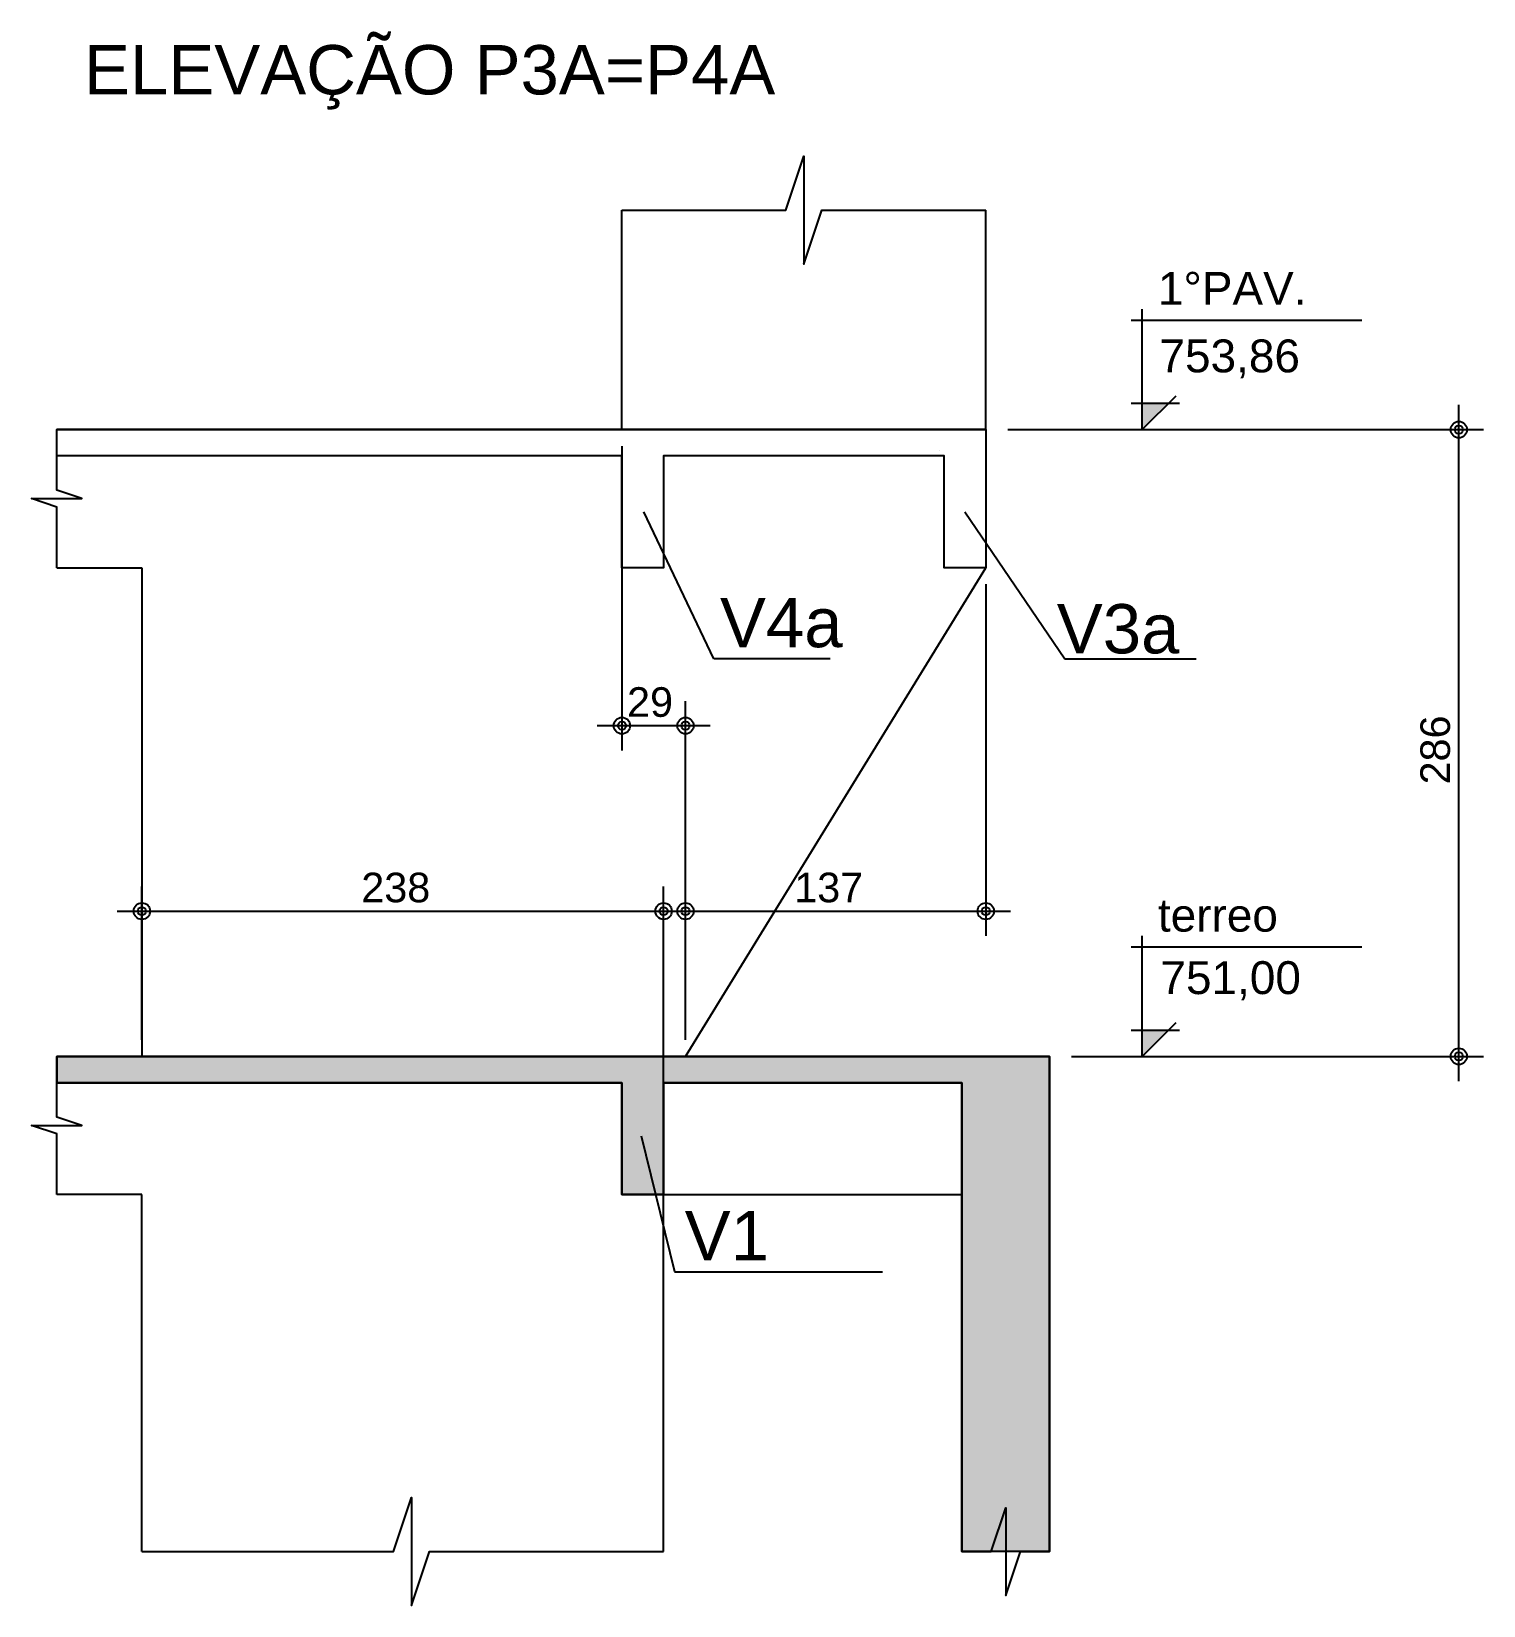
# Model space of a CAD drawing. Header units: millimetres. Extents: x 11071 to 20686, y 1651 to 7234.
# Drawn here: x 11071 to 11734, y 4998 to 5716 of the extents above; entities that cross this region are included whole.
import ezdxf

# ---------------------------------------------------------------- set-up
doc = ezdxf.new("R2010")
doc.units = ezdxf.units.MM
for name, color, linetype in [('1', 4, 'Continuous'), ('18', 9, 'Continuous'), ('242', 3, 'Continuous'), ('26', 1, 'Continuous'), ('27', 10, 'Continuous'), ('30', 15, 'Continuous'), ('8', 5, 'Continuous')]:
    doc.layers.add(name, color=color, linetype=linetype)
doc.styles.get("Standard").update_dxf_attribs({"font": 'arial.ttf'})

msp = doc.modelspace()

# ---------------------------------------------------------------- texts
at = {"layer": '26'}
for s, p in [('1%%dPAV.', (11585.35, 5591.18)), ('753,86', (11586.06, 5560.37)), ('terreo', (11585.35, 5305.18)), ('751,00', (11586.5, 5276.68))]:
    msp.add_text(s, height=15, dxfattribs=at).set_placement(p)
at = {"layer": '26', "color": 3, "linetype": 'Continuous'}
for s, p in [('29', (11343.19, 5403.19)), ('238', (11221.94, 5318.57)), ('137', (11419.44, 5318.57))]:
    msp.add_text(s, height=13.5, dxfattribs=at).set_placement(p)
msp.add_text('286', height=13.5, rotation=90, dxfattribs=at).set_placement((11718.58, 5372.34))
at = {"layer": '8'}
for s, p in [('ELEVAÇÃO P3A=P4A', (11095.47, 5687.2)), ('V4a', (11385.56, 5434.95)), ('V3a', (11539.23, 5432.14)), ('V1', (11369.46, 5155.23))]:
    msp.add_text(s, height=22.5, dxfattribs=at).set_placement(p)

# ---------------------------------------------------------------- blocks, each defined once
blk = doc.blocks.new('LINCOR', base_point=(3.340557, 0.831553))
blk.add_lwpolyline([(3.340557, 0.831553), (3.673891, 0.831553), (3.840557, 1.331553), (3.840557, 0.331553), (4.007224, 0.831553), (4.340557, 0.831553)])

# ---------------------------------------------------------------- linework, layer by layer
for p, q in [((11578.19, 5534.24), (11578.19, 5589.24)), ((11573.19, 5584.24), (11678.3, 5584.24)), ((11573.19, 5546.24), (11595.19, 5546.24)), ((11578.19, 5534.24), (11593.62, 5549.68)), ((11516.84, 5534.24), (11578.19, 5534.24)), ((11578.19, 5248.24), (11578.19, 5303.24)), ((11573.19, 5298.24), (11678.3, 5298.24)), ((11573.19, 5260.24), (11595.19, 5260.24)), ((11578.19, 5248.24), (11593.62, 5263.68)), ((11545.92, 5248.24), (11578.19, 5248.24))]:
    msp.add_line(p, q)
for points in [[(11340.84, 5634.41), (11415.63, 5634.41), (11423.84, 5659.04), (11423.84, 5609.77), (11432.05, 5634.41), (11506.84, 5634.41)], [(11082.99, 5471.24), (11082.99, 5498.91), (11071.49, 5502.74), (11094.49, 5502.74), (11082.99, 5506.57), (11082.99, 5534.24)], [(11082.99, 5185.24), (11082.99, 5212.91), (11071.49, 5216.74), (11094.49, 5216.74), (11082.99, 5220.57), (11082.99, 5248.24)], [(11121.84, 5022.31), (11236.63, 5022.31), (11244.84, 5046.95), (11244.84, 4997.68), (11253.05, 5022.31), (11359.84, 5022.31)]]:
    msp.add_lwpolyline(points)
at = {"layer": '1'}
for p, q in [((11340.84, 5534.24), (11340.84, 5634.41)), ((11506.84, 5534.24), (11506.84, 5634.41)), ((11082.99, 5471.24), (11121.84, 5471.24)), ((11121.84, 5471.24), (11121.84, 5248.24)), ((11369.84, 5248.24), (11506.84, 5471.24)), ((11121.84, 5185.24), (11082.99, 5185.24)), ((11121.84, 5022.31), (11121.84, 5185.24)), ((11359.84, 5022.31), (11359.84, 5185.24)), ((11359.84, 5185.24), (11495.92, 5185.24))]:
    msp.add_line(p, q, dxfattribs=at)
at = {"layer": '18'}
msp.add_line((11506.84, 5534.24), (11082.99, 5534.24), dxfattribs=at)
for points in [[(11506.84, 5534.24), (11506.84, 5471.24), (11487.84, 5471.24), (11487.84, 5522.24), (11359.84, 5522.24), (11359.84, 5471.24), (11340.84, 5471.24), (11340.84, 5522.24), (11082.99, 5522.24)], [(11082.99, 5248.24), (11535.92, 5248.24), (11535.92, 5022.31)], [(11359.84, 5236.24), (11359.84, 5185.24), (11340.84, 5185.24), (11340.84, 5236.24), (11082.99, 5236.24)], [(11495.92, 5022.31), (11495.92, 5236.24), (11359.84, 5236.24)]]:
    msp.add_lwpolyline(points, dxfattribs=at)
at = {"layer": '242'}
msp.add_line((11485.84, 5524.74), (11485.84, 5524.74), dxfattribs=at)
at = {"layer": '26', "color": 3, "linetype": 'Continuous'}
for p, q in [((11722.63, 5236.99), (11722.63, 5545.49)), ((11340.84, 5534.24), (11340.84, 5534.24)), ((11516.84, 5534.24), (11516.84, 5534.24)), ((11524.34, 5534.24), (11733.88, 5534.24)), ((11340.84, 5526.74), (11340.84, 5387.89)), ((11506.84, 5471.24), (11506.84, 5471.24)), ((11506.84, 5463.74), (11506.84, 5303.27)), ((11369.84, 5255.74), (11369.84, 5410.39)), ((11381.09, 5399.14), (11329.59, 5399.14)), ((11121.84, 5255.74), (11121.84, 5325.77)), ((11359.84, 5192.74), (11359.84, 5325.77)), ((11369.84, 5255.74), (11369.84, 5325.77)), ((11110.59, 5314.52), (11371.09, 5314.52)), ((11358.59, 5314.52), (11518.09, 5314.52)), ((11121.84, 5248.24), (11121.84, 5248.24)), ((11369.84, 5248.24), (11369.84, 5248.24)), ((11369.84, 5248.24), (11369.84, 5248.24)), ((11545.92, 5248.24), (11545.92, 5248.24)), ((11553.42, 5248.24), (11733.88, 5248.24)), ((11359.84, 5185.24), (11359.84, 5185.24))]:
    msp.add_line(p, q, dxfattribs=at)
at = {"layer": '26'}
for p, q in [((11382.8, 5429.66), (11350.84, 5496.74)), ((11497.34, 5496.74), (11542.94, 5429.66)), ((11435.79, 5429.66), (11382.8, 5429.66)), ((11542.94, 5429.66), (11602.85, 5429.66)), ((11349.56, 5211.92), (11364.84, 5150.09)), ((11364.84, 5149.95), (11459.73, 5149.95))]:
    msp.add_line(p, q, dxfattribs=at)
at = {"layer": '26', "color": 3, "linetype": 'Continuous'}
for centre, radius in [((11722.63, 5534.24), 3.75), ((11722.63, 5534.24), 1.87), ((11340.84, 5399.14), 3.75), ((11369.84, 5399.14), 3.75), ((11340.84, 5399.14), 1.87), ((11369.84, 5399.14), 1.87), ((11121.84, 5314.52), 3.75), ((11121.84, 5314.52), 1.87), ((11359.84, 5314.52), 3.75), ((11359.84, 5314.52), 1.87), ((11369.84, 5314.52), 3.75), ((11369.84, 5314.52), 1.87), ((11506.84, 5314.52), 3.75), ((11506.84, 5314.52), 1.87), ((11722.63, 5248.24), 3.75), ((11722.63, 5248.24), 1.87)]:
    msp.add_circle(centre, radius, dxfattribs=at)
at = {"layer": '27'}
for points in [[(11578.19, 5534.24), (11590.19, 5546.24), (11578.19, 5546.24)], [(11578.19, 5534.24), (11578.19, 5546.24), (11578.19, 5534.24)], [(11578.19, 5248.24), (11590.19, 5260.24), (11578.19, 5260.24)], [(11578.19, 5248.24), (11578.19, 5260.24), (11578.19, 5248.24)]]:
    msp.add_solid(points, dxfattribs=at)
at = {"layer": '30'}
for points in [[(11082.99, 5522.24), (11082.99, 5534.24), (11506.84, 5534.24), (11506.84, 5471.24), (11487.84, 5471.24), (11487.84, 5522.24), (11359.84, 5522.24), (11359.84, 5471.24), (11340.84, 5471.24), (11340.84, 5522.24), (11089.32, 5522.24), (11082.99, 5522.24)], [(11495.92, 5022.31), (11509.26, 5022.31), (11515.92, 5042.31), (11515.92, 5002.31), (11522.59, 5022.31), (11535.92, 5022.31), (11535.92, 5248.24), (11082.99, 5248.24), (11082.99, 5236.24), (11340.84, 5236.24), (11340.84, 5185.24), (11359.84, 5185.24), (11359.84, 5236.24), (11495.92, 5236.24), (11495.92, 5022.31), (11509.26, 5022.31), (11515.92, 5042.31), (11515.92, 5002.31), (11522.59, 5022.31), (11535.92, 5022.31), (11495.92, 5022.31)]]:
    msp.add_lwpolyline(points, dxfattribs=at)
for points in [[(11082.99, 5236.24), (11340.84, 5236.24), (11082.99, 5248.24)], [(11340.84, 5236.24), (11535.92, 5248.24), (11082.99, 5248.24)], [(11340.84, 5236.24), (11359.84, 5236.24), (11535.92, 5248.24)], [(11359.84, 5236.24), (11495.92, 5236.24), (11535.92, 5248.24)], [(11535.92, 5248.24), (11495.92, 5236.24), (11535.92, 5022.31)], [(11340.84, 5185.24), (11359.84, 5185.24), (11340.84, 5236.24)], [(11359.84, 5185.24), (11359.84, 5236.24), (11340.84, 5236.24)], [(11495.92, 5236.24), (11495.92, 5022.31), (11535.92, 5022.31)], [(11535.92, 5022.31), (11495.92, 5022.31), (11495.92, 5022.31)]]:
    msp.add_solid(points, dxfattribs=at)

# ---------------------------------------------------------------- block references
at = {"xscale": 40, "yscale": 40}
msp.add_blockref('LINCOR', (11495.92, 5022.31), dxfattribs=at)

msp.set_redraw_order([(e.dxf.handle, doc.entitydb.next_handle()) for e in msp.query("TEXT MTEXT ATTDEF DIMENSION ARC_DIMENSION")])  # texts and dimensions are drawn at this point

doc.saveas('drawing.dxf')
